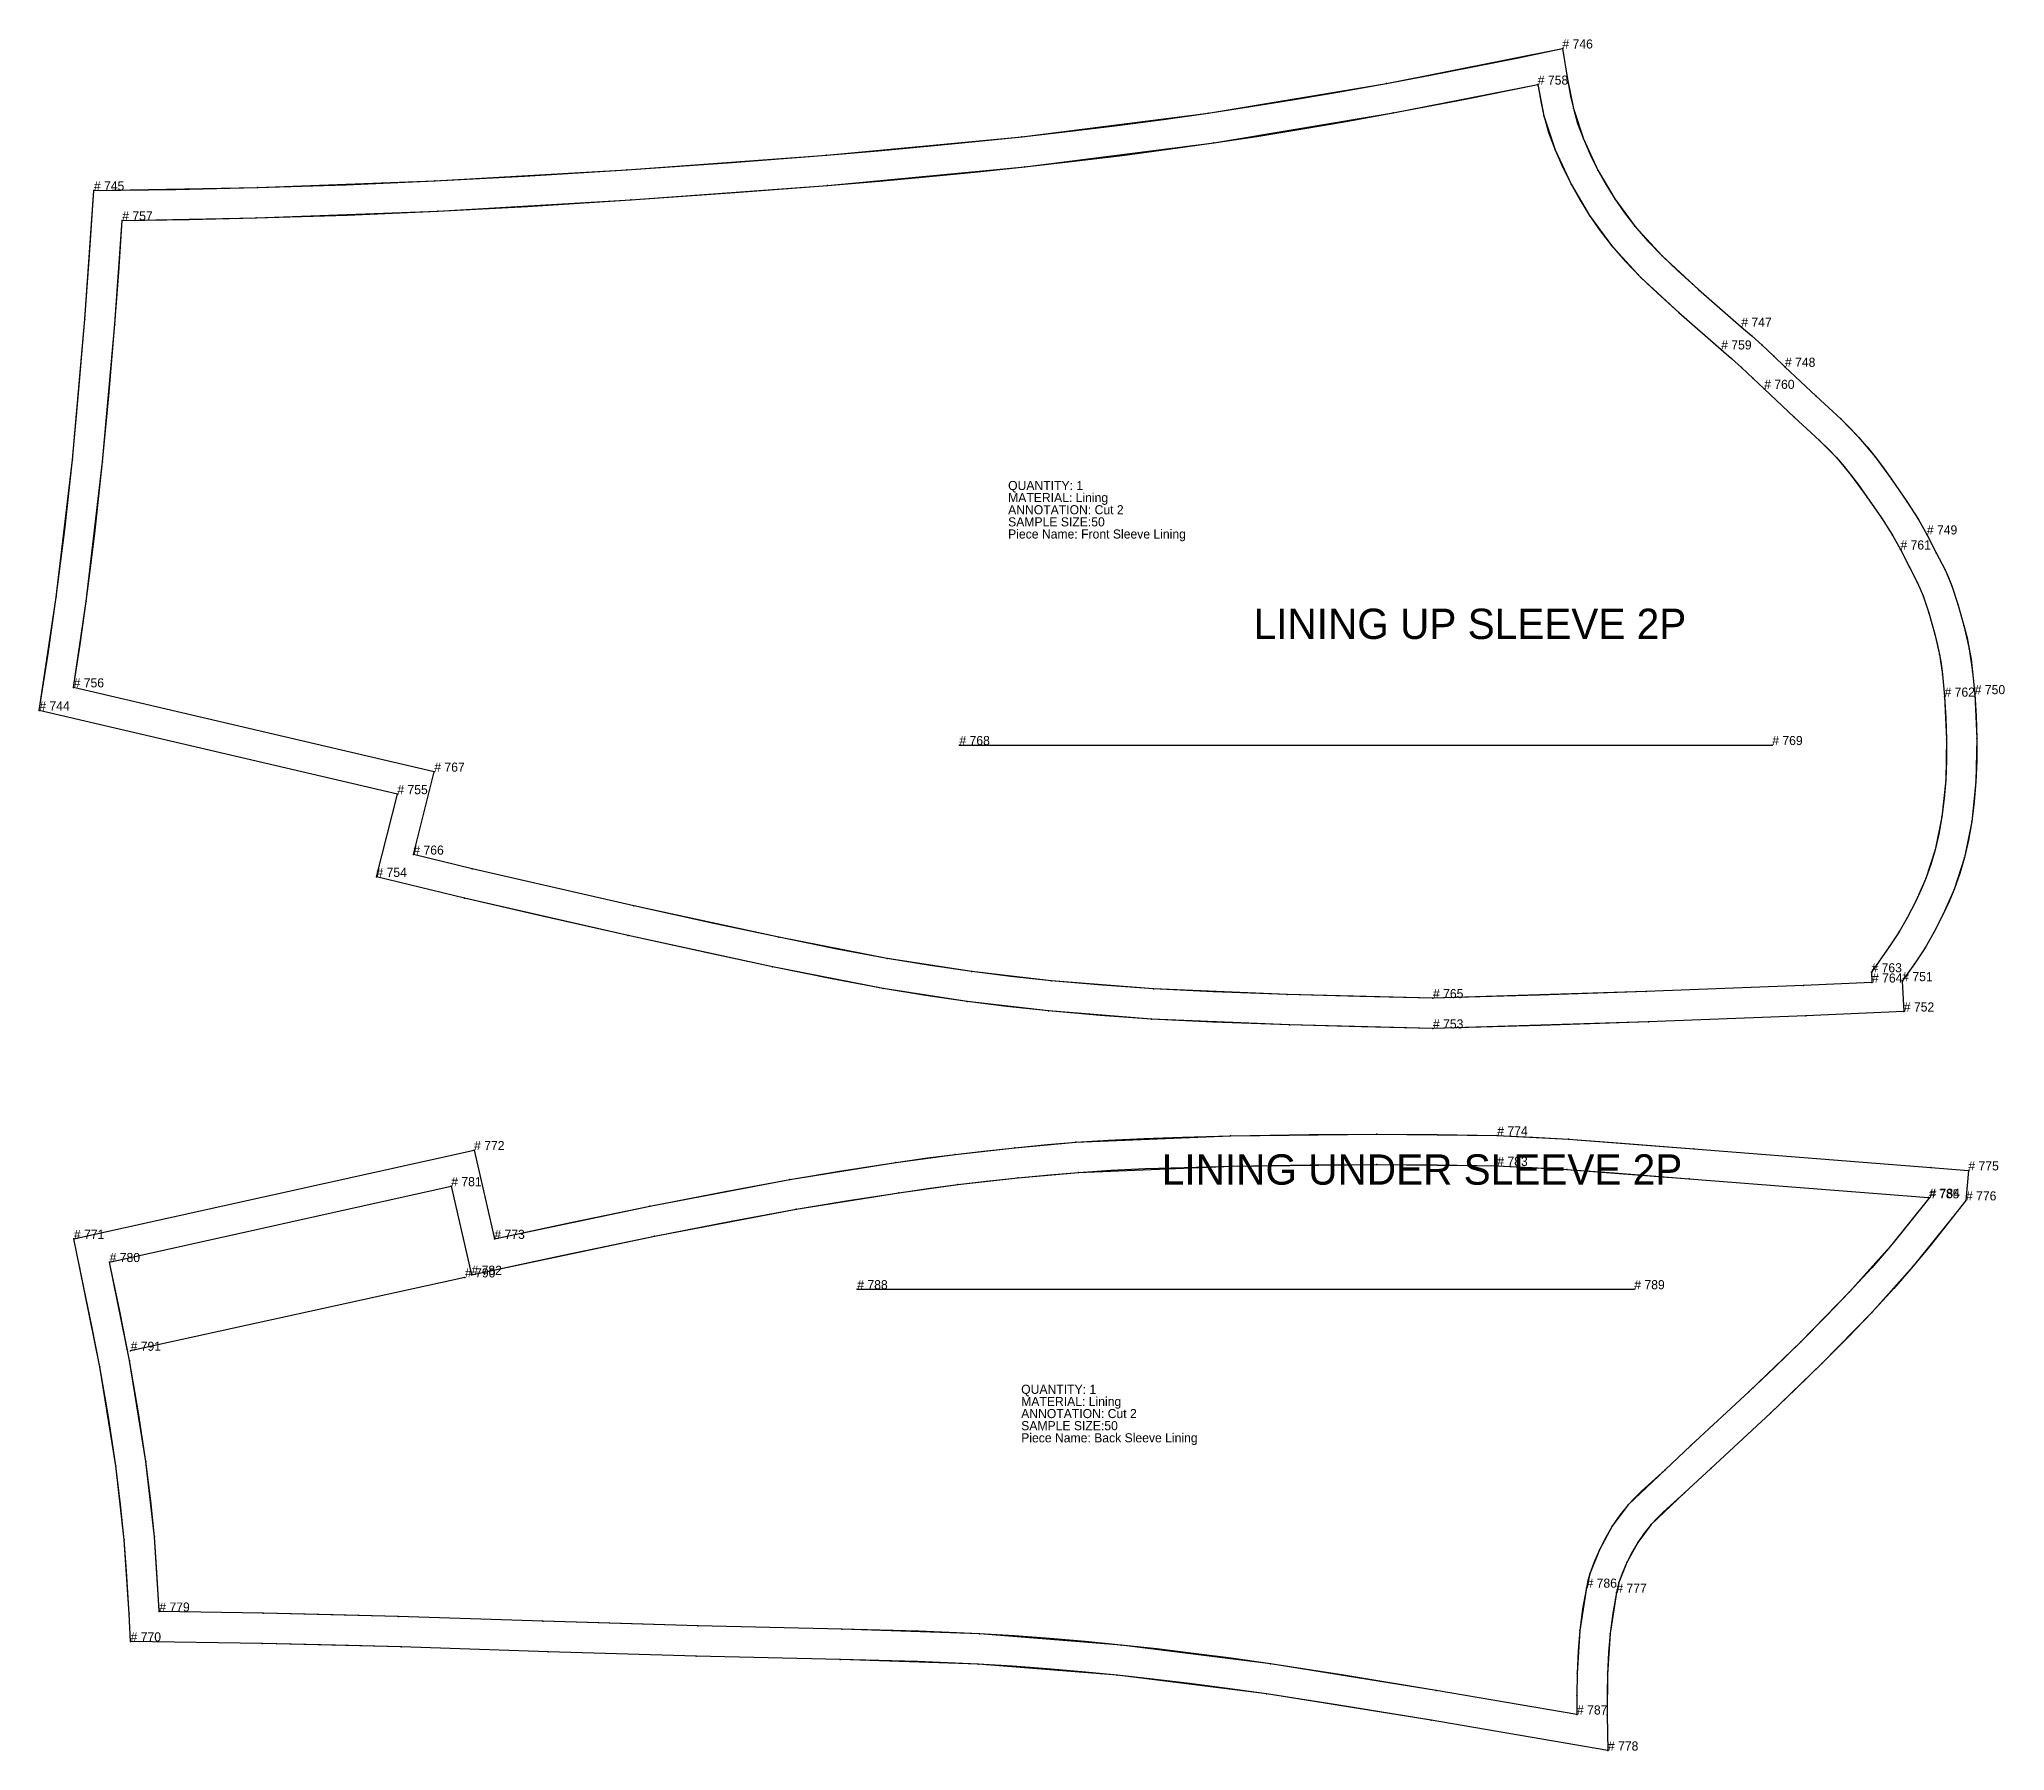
# Model space of a CAD drawing. Extents: x -8402 to 434, y -368 to 2685.
# Drawn here: x -7972 to -7324, y 1316 to 1880 of the extents above; entities that cross this region are included whole.
import ezdxf

# ---------------------------------------------------------------- set-up
doc = ezdxf.new("R2010")
doc.units = 0

# ---------------------------------------------------------------- blocks, each defined once
blk = doc.blocks.new('Front Sleeve Lining_5034')
at = {"layer": '1'}
blk.add_lwpolyline([(-7972.1401, 1658.9), (-7966.54, 1696.3), (-7961.2402, 1741.6), (-7957.1401, 1788), (-7954.1401, 1830.5), (-7900.1401, 1831.4), (-7841.73, 1833.6), (-7778.3398, 1837.3), (-7712.5298, 1842.1), (-7648.04, 1848.2), (-7586.6401, 1856), (-7527.7402, 1865.8), (-7469.7402, 1877.3), (-7468.04, 1867.2), (-7466.1401, 1857.5), (-7462.8398, 1847.5), (-7458.04, 1837.2), (-7452.4399, 1827.7), (-7445.8398, 1818.7), (-7436.8398, 1808.9), (-7424.8398, 1797.8), (-7410.7402, 1785.5), (-7407.2402, 1782.5), (-7403.8398, 1779.4), (-7400.04, 1775.8), (-7396.3398, 1772.3), (-7386.04, 1762.6), (-7377.8398, 1755), (-7371.9399, 1749), (-7366.54, 1742.6), (-7361.1401, 1735.2), (-7356.1401, 1727.9), (-7352.3398, 1721.9), (-7349.54, 1716.99), (-7346.4399, 1710.9), (-7343.54, 1705.3), (-7341.3398, 1700), (-7339.3398, 1694), (-7337.3398, 1687), (-7335.54, 1679.3), (-7334.4399, 1671.7), (-7333.7402, 1664.29), (-7333.04, 1649.7), (-7333.3398, 1635.4), (-7334.7402, 1622.3), (-7337.1401, 1610.4), (-7340.54, 1599.9), (-7344.1401, 1591.7), (-7347.2402, 1585.7), (-7350.1401, 1580.6), (-7353.6401, 1575.3101), (-7357.6401, 1569.6), (-7357.1401, 1559.6), (-7389.4399, 1558.2), (-7441.3398, 1556.2), (-7512.4399, 1554), (-7559.7402, 1555.2), (-7605.2402, 1557.1), (-7639.2402, 1559.8), (-7666.1401, 1562.9), (-7693.8398, 1567.2), (-7730.3398, 1574.3101), (-7777.9399, 1584.7), (-7831.8398, 1597), (-7860.9399, 1604), (-7854.04, 1631.3), (-7972.1401, 1658.9)], close=True, dxfattribs=at)
at = {"layer": '14'}
blk.add_lwpolyline([(-7960.8198, 1666.53), (-7956.6401, 1694.88), (-7951.25, 1740.99), (-7947.2402, 1786.38), (-7944.7798, 1820.61), (-7900.5898, 1821.39), (-7840.73, 1823.63), (-7776.9902, 1827.37), (-7712.1699, 1832.1), (-7647.1099, 1838.24), (-7584.71, 1846.17), (-7525.5698, 1856.03), (-7477.8701, 1865.38), (-7477.79, 1864.91), (-7475.8599, 1855.12), (-7472.1699, 1843.9), (-7466.8701, 1832.51), (-7460.8301, 1822.24), (-7453.5698, 1812.35), (-7443.8799, 1801.8), (-7431.3398, 1790.2), (-7417.3799, 1778.02), (-7413.9302, 1775.0601), (-7410.6499, 1772.0699), (-7406.9199, 1768.54), (-7403.2002, 1765.02), (-7393.27, 1755.67), (-7384.9199, 1747.9301), (-7379.3799, 1742.3199), (-7374.3799, 1736.38), (-7369.29, 1729.4), (-7364.52, 1722.4399), (-7360.9102, 1716.74), (-7358.2402, 1712.02), (-7355.2798, 1706.22), (-7352.5698, 1700.99), (-7350.79, 1696.71), (-7348.9199, 1691.11), (-7346.9102, 1684.0699), (-7345.3599, 1677.42), (-7344.3999, 1670.74), (-7343.71, 1663.47), (-7343.04, 1649.4), (-7343.3198, 1635.97), (-7344.6299, 1623.77), (-7346.8301, 1612.91), (-7349.8701, 1603.49), (-7353.1499, 1596.03), (-7356.0298, 1590.47), (-7358.6299, 1585.9), (-7361.9102, 1580.9301), (-7367.7998, 1572.53), (-7367.6299, 1569.15), (-7390.2002, 1568.1801), (-7442.1001, 1566.1801), (-7512.4399, 1564.01), (-7560.5801, 1565.23), (-7604.6401, 1567.09), (-7638.4102, 1569.76), (-7664.5298, 1572.77), (-7692.4399, 1577.11), (-7728.2202, 1584.08), (-7776.02, 1594.51), (-7829.4102, 1606.7), (-7848.7598, 1611.35), (-7841.8501, 1638.72), (-7960.8198, 1666.53)], close=True, dxfattribs=at)
at = {"layer": '2'}
for p in [(-7469.7402, 1877.3), (-7477.8701, 1865.38), (-7954.1401, 1830.5), (-7944.7798, 1820.61), (-7410.7402, 1785.5), (-7417.3799, 1778.02), (-7396.3398, 1772.3), (-7403.2002, 1765.02), (-7358.2402, 1712.02), (-7349.54, 1716.99), (-7960.8198, 1666.53), (-7343.71, 1663.47), (-7333.7402, 1664.29), (-7972.1401, 1658.9), (-7668.6401, 1647.5), (-7400.54, 1647.5), (-7841.8501, 1638.72), (-7854.04, 1631.3), (-7848.7598, 1611.35), (-7860.9399, 1604), (-7367.7998, 1572.53), (-7367.6299, 1569.15), (-7357.6401, 1569.6), (-7512.4399, 1564.01), (-7357.1401, 1559.6), (-7512.4399, 1554)]:
    blk.add_point(p, dxfattribs=at)
at = {"layer": '3'}
for p in [(-7468.04, 1867.2), (-7527.7402, 1865.8), (-7477.79, 1864.91), (-7586.6401, 1856), (-7525.5698, 1856.03), (-7475.8599, 1855.12), (-7466.1401, 1857.5), (-7648.04, 1848.2), (-7712.5298, 1842.1), (-7584.71, 1846.17), (-7472.1699, 1843.9), (-7462.8398, 1847.5), (-7778.3398, 1837.3), (-7647.1099, 1838.24), (-7458.04, 1837.2), (-7900.1401, 1831.4), (-7841.73, 1833.6), (-7712.1699, 1832.1), (-7466.8701, 1832.51), (-7840.73, 1823.63), (-7776.9902, 1827.37), (-7460.8301, 1822.24), (-7452.4399, 1827.7), (-7900.5898, 1821.39), (-7445.8398, 1818.7), (-7453.5698, 1812.35), (-7436.8398, 1808.9), (-7443.8799, 1801.8), (-7424.8398, 1797.8), (-7431.3398, 1790.2), (-7957.1401, 1788), (-7947.2402, 1786.38), (-7407.2402, 1782.5), (-7403.8398, 1779.4), (-7413.9302, 1775.0601), (-7410.6499, 1772.0699), (-7400.04, 1775.8), (-7406.9199, 1768.54), (-7386.04, 1762.6), (-7393.27, 1755.67), (-7377.8398, 1755), (-7384.9199, 1747.9301), (-7371.9399, 1749), (-7961.2402, 1741.6), (-7951.25, 1740.99), (-7379.3799, 1742.3199), (-7366.54, 1742.6), (-7374.3799, 1736.38), (-7361.1401, 1735.2), (-7369.29, 1729.4), (-7356.1401, 1727.9), (-7364.52, 1722.4399), (-7352.3398, 1721.9), (-7360.9102, 1716.74), (-7355.2798, 1706.22), (-7346.4399, 1710.9), (-7343.54, 1705.3), (-7352.5698, 1700.99), (-7341.3398, 1700), (-7966.54, 1696.3), (-7956.6401, 1694.88), (-7350.79, 1696.71), (-7339.3398, 1694), (-7348.9199, 1691.11), (-7337.3398, 1687), (-7346.9102, 1684.0699), (-7335.54, 1679.3), (-7345.3599, 1677.42), (-7344.3999, 1670.74), (-7334.4399, 1671.7), (-7343.04, 1649.4), (-7333.04, 1649.7), (-7343.3198, 1635.97), (-7333.3398, 1635.4), (-7344.6299, 1623.77), (-7334.7402, 1622.3), (-7346.8301, 1612.91), (-7337.1401, 1610.4), (-7829.4102, 1606.7), (-7349.8701, 1603.49), (-7831.8398, 1597), (-7353.1499, 1596.03), (-7340.54, 1599.9), (-7776.02, 1594.51), (-7356.0298, 1590.47), (-7344.1401, 1591.7), (-7777.9399, 1584.7), (-7728.2202, 1584.08), (-7358.6299, 1585.9), (-7347.2402, 1585.7), (-7692.4399, 1577.11), (-7361.9102, 1580.9301), (-7350.1401, 1580.6), (-7730.3398, 1574.3101), (-7664.5298, 1572.77), (-7638.4102, 1569.76), (-7353.6401, 1575.3101), (-7693.8398, 1567.2), (-7666.1401, 1562.9), (-7604.6401, 1567.09), (-7560.5801, 1565.23), (-7442.1001, 1566.1801), (-7390.2002, 1568.1801), (-7639.2402, 1559.8), (-7605.2402, 1557.1), (-7441.3398, 1556.2), (-7389.4399, 1558.2), (-7559.7402, 1555.2)]:
    blk.add_point(p, dxfattribs=at)
at = {"layer": '4'}
for p in [(-7410.7402, 1785.5, 5), (-7417.3799, 1778.02, 5), (-7396.3398, 1772.3, 5), (-7403.2002, 1765.02, 5), (-7358.2402, 1712.02, 5), (-7349.54, 1716.99, 5), (-7343.71, 1663.47, 5), (-7333.7402, 1664.29, 5), (-7512.4399, 1564.01, 5), (-7512.4399, 1554, 5)]:
    blk.add_point(p, dxfattribs=at)
at = {"layer": '5'}
blk.add_line((-7668.6401, 1647.5), (-7400.54, 1647.5), dxfattribs=at)
at = {"layer": '7'}
blk.add_line((-7668.6401, 1647.5), (-7400.54, 1647.5), dxfattribs=at)
at = {"layer": '84'}
blk.add_lwpolyline([(-7972.1401, 1658.9), (-7969.2002, 1677.58), (-7966.54, 1696.3), (-7963.75, 1718.5), (-7961.2402, 1741.6), (-7959.1602, 1763.65), (-7957.1401, 1788), (-7955.5601, 1809.24), (-7954.1401, 1830.5), (-7927.1401, 1830.8101), (-7900.1401, 1831.4), (-7870.8999, 1832.34), (-7841.73, 1833.6), (-7812.1401, 1835.1899), (-7778.3398, 1837.3), (-7743.5498, 1839.7), (-7712.5298, 1842.1), (-7695.4902, 1843.55), (-7679.1401, 1845.04), (-7663.3501, 1846.59), (-7648.04, 1848.2), (-7632, 1850.02), (-7616.46, 1851.92), (-7601.3501, 1853.91), (-7586.6401, 1856), (-7572.54, 1858.15), (-7558.0601, 1860.49), (-7543.1602, 1863.03), (-7527.7402, 1865.8), (-7513.21, 1868.52), (-7498.7002, 1871.34), (-7484.21, 1874.27), (-7469.7402, 1877.3), (-7468.04, 1867.2), (-7467.04, 1861.58), (-7466.1401, 1857.5), (-7464.7202, 1852.62), (-7462.8398, 1847.5), (-7460.6201, 1842.39), (-7458.04, 1837.2), (-7455.3301, 1832.34), (-7452.4399, 1827.7), (-7449.23, 1823.08), (-7445.8398, 1818.7), (-7441.6602, 1813.9), (-7436.8398, 1808.9), (-7431.6201, 1803.91), (-7424.8398, 1797.8), (-7410.7402, 1785.5), (-7407.2402, 1782.5), (-7403.8398, 1779.4), (-7400.04, 1775.8), (-7396.3398, 1772.3), (-7386.04, 1762.6), (-7377.8398, 1755), (-7374.7002, 1751.9), (-7371.9399, 1749), (-7369.1899, 1745.87), (-7366.54, 1742.6), (-7364.1099, 1739.36), (-7361.1401, 1735.2), (-7356.1401, 1727.9), (-7352.3398, 1721.9), (-7349.54, 1716.99), (-7346.4399, 1710.9), (-7343.54, 1705.3), (-7342.4302, 1702.79), (-7341.3398, 1700), (-7339.3398, 1694), (-7337.3398, 1687), (-7336.29, 1682.85), (-7335.54, 1679.3), (-7334.96, 1675.8101), (-7334.4399, 1671.7), (-7333.7402, 1664.29), (-7333.27, 1657), (-7333.04, 1649.7), (-7333.0498, 1642.3101), (-7333.3398, 1635.4), (-7333.8999, 1628.8199), (-7334.7402, 1622.3), (-7335.8301, 1616.1), (-7337.1401, 1610.4), (-7338.6899, 1605.11), (-7340.54, 1599.9), (-7342.2202, 1595.84), (-7344.1401, 1591.7), (-7347.2402, 1585.7), (-7350.1401, 1580.6), (-7353.6401, 1575.3101), (-7357.6401, 1569.6), (-7357.1401, 1559.6), (-7389.4399, 1558.2), (-7441.3398, 1556.2), (-7476.8901, 1555.02), (-7512.4399, 1554), (-7536.0898, 1554.54), (-7559.7402, 1555.2), (-7585.0298, 1556.08), (-7605.2402, 1557.1), (-7622.21, 1558.29), (-7639.2402, 1559.8), (-7653.0898, 1561.27), (-7666.1401, 1562.9), (-7679.8101, 1564.88), (-7693.8398, 1567.2), (-7710.7598, 1570.34), (-7730.3398, 1574.3101), (-7751.3301, 1578.8), (-7777.9399, 1584.7), (-7807.7202, 1591.42), (-7831.8398, 1597), (-7860.9399, 1604), (-7854.04, 1631.3), (-7972.1401, 1658.9)], close=True, dxfattribs=at)
at = {"layer": '87'}
blk.add_lwpolyline([(-7960.8198, 1666.53), (-7958.6401, 1680.6899), (-7956.6401, 1694.88), (-7955.2002, 1705.96), (-7953.8198, 1717.3101), (-7951.25, 1740.99), (-7949.21, 1762.6899), (-7947.2402, 1786.38), (-7945.96, 1803.49), (-7944.7798, 1820.61), (-7922.6802, 1820.91), (-7900.5898, 1821.39), (-7870.6299, 1822.34), (-7840.73, 1823.63), (-7811.0698, 1825.23), (-7776.9902, 1827.37), (-7742.6699, 1829.75), (-7712.1699, 1832.1), (-7694.9702, 1833.5601), (-7678.4702, 1835.0601), (-7662.54, 1836.62), (-7647.1099, 1838.24), (-7630.7998, 1840.09), (-7615.0098, 1842.02), (-7599.6602, 1844.05), (-7584.71, 1846.17), (-7570.5498, 1848.33), (-7556.0098, 1850.6899), (-7541.04, 1853.25), (-7525.5698, 1856.03), (-7501.6899, 1860.5699), (-7477.8701, 1865.38), (-7477.79, 1864.91), (-7476.7798, 1859.29), (-7475.8599, 1855.12), (-7475.1299, 1852.42), (-7474.2798, 1849.65), (-7472.1699, 1843.9), (-7469.7202, 1838.24), (-7466.8701, 1832.51), (-7463.9302, 1827.24), (-7460.8301, 1822.24), (-7457.3198, 1817.1801), (-7453.5698, 1812.35), (-7449.0498, 1807.16), (-7443.8799, 1801.8), (-7438.4102, 1796.58), (-7431.3398, 1790.2), (-7417.3799, 1778.02), (-7413.9302, 1775.0601), (-7410.6499, 1772.0699), (-7406.9199, 1768.54), (-7403.2002, 1765.02), (-7393.27, 1755.67), (-7384.9199, 1747.9301), (-7381.9199, 1744.99), (-7379.3799, 1742.3199), (-7376.8599, 1739.45), (-7374.3799, 1736.38), (-7372.0898, 1733.33), (-7369.29, 1729.4), (-7364.52, 1722.4399), (-7360.9102, 1716.74), (-7358.2402, 1712.02), (-7355.2798, 1706.22), (-7352.5698, 1700.99), (-7350.79, 1696.71), (-7348.9199, 1691.11), (-7346.9102, 1684.0699), (-7346.0098, 1680.47), (-7345.3599, 1677.42), (-7344.8599, 1674.38), (-7344.3999, 1670.74), (-7343.71, 1663.47), (-7343.2598, 1656.4399), (-7343.04, 1649.4), (-7343.0498, 1642.4399), (-7343.3198, 1635.97), (-7343.8398, 1629.84), (-7344.6299, 1623.77), (-7345.6299, 1618.12), (-7346.8301, 1612.91), (-7348.2202, 1608.14), (-7349.8701, 1603.49), (-7351.3901, 1599.8101), (-7353.1499, 1596.03), (-7356.0298, 1590.47), (-7358.6299, 1585.9), (-7361.9102, 1580.9301), (-7367.7998, 1572.53), (-7367.6299, 1569.15), (-7390.2002, 1568.1801), (-7442.1001, 1566.1801), (-7477.27, 1565.02), (-7512.4399, 1564.01), (-7536.5098, 1564.55), (-7560.5801, 1565.23), (-7584.96, 1566.1), (-7604.6401, 1567.09), (-7621.5801, 1568.27), (-7638.4102, 1569.76), (-7651.8301, 1571.1899), (-7664.5298, 1572.77), (-7678.2798, 1574.76), (-7692.4399, 1577.11), (-7709.0601, 1580.2), (-7728.2202, 1584.08), (-7749.1602, 1588.5601), (-7776.02, 1594.51), (-7805.8398, 1601.23), (-7829.4102, 1606.7), (-7848.7598, 1611.35), (-7841.8501, 1638.72), (-7960.8198, 1666.53)], close=True, dxfattribs=at)
at = {"layer": '1'}
for s, p in [('# 746', (-7469.7402, 1877.3)), ('# 745', (-7954.1401, 1830.5)), ('# 747', (-7410.7402, 1785.5)), ('# 748', (-7396.3398, 1772.3)), ('QUANTITY: 1', (-7652.5801, 1731.64)), ('ANNOTATION: Cut 2', (-7652.5801, 1723.64)), ('MATERIAL: Lining', (-7652.5801, 1727.64)), ('SAMPLE SIZE:50', (-7652.5801, 1719.64)), ('Piece Name: Front Sleeve Lining', (-7652.5801, 1715.64)), ('# 749', (-7349.54, 1716.99)), ('# 750', (-7333.7402, 1664.29)), ('# 744', (-7972.1401, 1658.9)), ('# 755', (-7854.04, 1631.3)), ('# 754', (-7860.9399, 1604)), ('# 751', (-7357.6401, 1569.6)), ('# 752', (-7357.1401, 1559.6)), ('# 753', (-7512.4399, 1554))]:
    blk.add_text(s, height=3, dxfattribs=at).set_placement(p)
at = {"layer": '14'}
for s, p in [('# 758', (-7477.8701, 1865.38)), ('# 757', (-7944.7798, 1820.61)), ('# 759', (-7417.3799, 1778.02)), ('# 760', (-7403.2002, 1765.02)), ('# 761', (-7358.2402, 1712.02)), ('# 756', (-7960.8198, 1666.53)), ('# 762', (-7343.71, 1663.47)), ('# 767', (-7841.8501, 1638.72)), ('# 766', (-7848.7598, 1611.35)), ('# 763', (-7367.7998, 1572.53)), ('# 764', (-7367.6299, 1569.15)), ('# 765', (-7512.4399, 1564.01))]:
    blk.add_text(s, height=3, dxfattribs=at).set_placement(p)
at = {"layer": '15'}
blk.add_text('LINING UP SLEEVE 2P', height=10, dxfattribs=at).set_placement((-7571.5898, 1682.5))
at = {"layer": '7'}
for s, p in [('# 768', (-7668.6401, 1647.5)), ('# 769', (-7400.54, 1647.5))]:
    blk.add_text(s, height=3, dxfattribs=at).set_placement(p)
blk = doc.blocks.new('Back Sleeve Lining_5035')
at = {"layer": '1'}
blk.add_lwpolyline([(-7942.0298, 1351.77), (-7942.5298, 1360.87), (-7944.1299, 1385.28), (-7946.9302, 1409.67), (-7952.23, 1442.37), (-7958.73, 1474.87), (-7960.73, 1484.5699), (-7828.73, 1513.87), (-7822.0298, 1484.5699), (-7770.73, 1495.37), (-7724.6299, 1504.16), (-7689.6299, 1509.77), (-7670.0298, 1512.47), (-7650.3301, 1514.67), (-7630.23, 1516.47), (-7579.23, 1518.5699), (-7530.9302, 1519.17), (-7491.23, 1518.67), (-7467.73, 1517.47), (-7426.4302, 1514.27), (-7348.2402, 1508.17), (-7335.8301, 1507.17), (-7336.6299, 1497.27), (-7341.1299, 1491.5699), (-7354.0298, 1475.5601), (-7367.73, 1460.27), (-7384.1299, 1443.47), (-7401.1299, 1427.08), (-7420.8301, 1408.87), (-7429.4302, 1400.78), (-7440.4302, 1390.37), (-7444.8301, 1384.47), (-7448.4399, 1377.77), (-7451.1299, 1371.17), (-7451.9399, 1367.87), (-7454.0298, 1354.37), (-7454.8301, 1340.97), (-7454.9399, 1327.47), (-7454.73, 1315.77), (-7513.0298, 1325.77), (-7567.3398, 1334.47), (-7616.6299, 1340.67), (-7662.4302, 1344.27), (-7708.0298, 1345.87), (-7755.4302, 1346.97), (-7804.3301, 1348.37), (-7852.73, 1349.97), (-7898.6299, 1351.0699), (-7942.0298, 1351.77)], close=True, dxfattribs=at)
at = {"layer": '14'}
blk.add_lwpolyline([(-7932.5601, 1361.62), (-7932.5801, 1361.97), (-7934.1802, 1386.25), (-7937.0298, 1411.13), (-7942.4399, 1444.42), (-7948.9502, 1476.9399), (-7836.27, 1501.96), (-7829.5801, 1472.72), (-7769.1699, 1485.49), (-7722.5098, 1494.38), (-7688.6401, 1499.8101), (-7669.1602, 1502.5), (-7649.4199, 1504.72), (-7629.3501, 1506.51), (-7578.7998, 1508.5699), (-7530.9199, 1509.17), (-7491.23, 1508.66), (-7468.2598, 1507.49), (-7427.9199, 1504.36), (-7349.0298, 1498.2), (-7348.6602, 1498.17), (-7348.8398, 1497.9399), (-7348.9702, 1497.78), (-7361.5498, 1482.15), (-7375, 1467.14), (-7391.1499, 1450.59), (-7408.1201, 1434.23), (-7427.4102, 1416.41), (-7435.8999, 1408.42), (-7448.0498, 1396.85), (-7453.29, 1389.8199), (-7457.5098, 1381.97), (-7460.7002, 1374.11), (-7461.7998, 1369.51), (-7463.98, 1355.4), (-7464.8301, 1341.16), (-7464.9399, 1333.9301), (-7464.9399, 1327.67), (-7511.3501, 1335.63), (-7566.0698, 1344.39), (-7615.3398, 1350.59), (-7661.9902, 1354.26), (-7707.4702, 1355.86), (-7754.8799, 1356.96), (-7806.02, 1358.4301), (-7853.7402, 1360), (-7898.27, 1361.0699), (-7932.5601, 1361.62)], close=True, dxfattribs=at)
at = {"layer": '2'}
for p in [(-7491.23, 1518.67), (-7828.73, 1513.87), (-7491.23, 1508.66), (-7335.8301, 1507.17), (-7836.27, 1501.96), (-7348.8398, 1497.9399), (-7348.6602, 1498.17), (-7336.6299, 1497.27), (-7960.73, 1484.5699), (-7822.0298, 1484.5699), (-7948.9502, 1476.9399), (-7831.73, 1471.87), (-7829.5801, 1472.72), (-7702.3301, 1467.97), (-7446.0298, 1467.97), (-7942.0298, 1447.67), (-7461.7998, 1369.51), (-7932.5601, 1361.62), (-7451.9399, 1367.87), (-7942.0298, 1351.77), (-7464.9399, 1327.67), (-7454.73, 1315.77)]:
    blk.add_point(p, dxfattribs=at)
at = {"layer": '3'}
for p in [(-7579.23, 1518.5699), (-7530.9302, 1519.17), (-7467.73, 1517.47), (-7670.0298, 1512.47), (-7650.3301, 1514.67), (-7630.23, 1516.47), (-7426.4302, 1514.27), (-7724.6299, 1504.16), (-7689.6299, 1509.77), (-7649.4199, 1504.72), (-7629.3501, 1506.51), (-7578.7998, 1508.5699), (-7530.9199, 1509.17), (-7468.2598, 1507.49), (-7427.9199, 1504.36), (-7348.2402, 1508.17), (-7688.6401, 1499.8101), (-7669.1602, 1502.5), (-7349.0298, 1498.2), (-7348.9702, 1497.78), (-7770.73, 1495.37), (-7722.5098, 1494.38), (-7341.1299, 1491.5699), (-7769.1699, 1485.49), (-7361.5498, 1482.15), (-7958.73, 1474.87), (-7354.0298, 1475.5601), (-7375, 1467.14), (-7367.73, 1460.27), (-7391.1499, 1450.59), (-7952.23, 1442.37), (-7942.4399, 1444.42), (-7384.1299, 1443.47), (-7408.1201, 1434.23), (-7401.1299, 1427.08), (-7427.4102, 1416.41), (-7946.9302, 1409.67), (-7937.0298, 1411.13), (-7435.8999, 1408.42), (-7420.8301, 1408.87), (-7429.4302, 1400.78), (-7448.0498, 1396.85), (-7453.29, 1389.8199), (-7440.4302, 1390.37), (-7944.1299, 1385.28), (-7934.1802, 1386.25), (-7457.5098, 1381.97), (-7444.8301, 1384.47), (-7448.4399, 1377.77), (-7460.7002, 1374.11), (-7451.1299, 1371.17), (-7932.5801, 1361.97), (-7942.5298, 1360.87), (-7898.27, 1361.0699), (-7853.7402, 1360), (-7806.02, 1358.4301), (-7754.8799, 1356.96), (-7707.4702, 1355.86), (-7463.98, 1355.4), (-7898.6299, 1351.0699), (-7852.73, 1349.97), (-7661.9902, 1354.26), (-7615.3398, 1350.59), (-7454.0298, 1354.37), (-7804.3301, 1348.37), (-7755.4302, 1346.97), (-7708.0298, 1345.87), (-7662.4302, 1344.27), (-7566.0698, 1344.39), (-7616.6299, 1340.67), (-7511.3501, 1335.63), (-7464.8301, 1341.16), (-7454.8301, 1340.97), (-7567.3398, 1334.47), (-7464.9399, 1333.9301), (-7513.0298, 1325.77), (-7454.9399, 1327.47)]:
    blk.add_point(p, dxfattribs=at)
at = {"layer": '4'}
for p in [(-7491.23, 1518.67, 5), (-7491.23, 1508.66, 5), (-7461.7998, 1369.51, 5), (-7451.9399, 1367.87, 5)]:
    blk.add_point(p, dxfattribs=at)
at = {"layer": '5'}
blk.add_line((-7702.3301, 1467.97), (-7446.0298, 1467.97), dxfattribs=at)
at = {"layer": '7'}
blk.add_line((-7702.3301, 1467.97), (-7446.0298, 1467.97), dxfattribs=at)
at = {"layer": '8'}
blk.add_lwpolyline([(-7831.73, 1471.87), (-7942.0298, 1447.67)], dxfattribs=at)
at = {"layer": '84'}
blk.add_lwpolyline([(-7942.0298, 1351.77), (-7942.5298, 1360.87), (-7943.3501, 1374.98), (-7944.1299, 1385.28), (-7945.3101, 1396.9301), (-7946.9302, 1409.67), (-7949.3701, 1425.89), (-7952.23, 1442.37), (-7954.8301, 1455.84), (-7958.73, 1474.87), (-7960.73, 1484.5699), (-7828.73, 1513.87), (-7822.0298, 1484.5699), (-7796.3999, 1490.0699), (-7770.73, 1495.37), (-7745.8901, 1500.27), (-7724.6299, 1504.16), (-7707.5601, 1507.01), (-7689.6299, 1509.77), (-7679.1499, 1511.27), (-7670.0298, 1512.47), (-7660.7402, 1513.5699), (-7650.3301, 1514.67), (-7639.6299, 1515.7), (-7630.23, 1516.47), (-7619.4902, 1517.17), (-7607.8599, 1517.73), (-7595.04, 1518.1801), (-7579.23, 1518.5699), (-7553.29, 1519.02), (-7530.9302, 1519.17), (-7511.0801, 1519.05), (-7491.23, 1518.67), (-7479.48, 1518.15), (-7467.73, 1517.47), (-7451.6099, 1516.3199), (-7426.4302, 1514.27), (-7348.2402, 1508.17), (-7335.8301, 1507.17), (-7336.6299, 1497.27), (-7341.1299, 1491.5699), (-7348.6001, 1482.16), (-7354.0298, 1475.5601), (-7360.4399, 1468.2), (-7367.73, 1460.27), (-7375.5098, 1452.16), (-7384.1299, 1443.47), (-7392.8301, 1434.96), (-7401.1299, 1427.08), (-7420.8301, 1408.87), (-7429.4302, 1400.78), (-7436.46, 1394.46), (-7438.6001, 1392.35), (-7440.4302, 1390.37), (-7442.75, 1387.5), (-7444.8301, 1384.47), (-7446.5898, 1381.4301), (-7448.4399, 1377.77), (-7450.04, 1374.1899), (-7451.1299, 1371.17), (-7451.9399, 1367.87), (-7453.1602, 1361.14), (-7454.0298, 1354.37), (-7454.5298, 1348.1), (-7454.8301, 1340.97), (-7454.9399, 1334.5699), (-7454.9399, 1327.47), (-7454.73, 1315.77), (-7513.0298, 1325.77), (-7543.4502, 1330.8), (-7567.3398, 1334.47), (-7580.2202, 1336.29), (-7592.7002, 1337.9301), (-7604.8198, 1339.38), (-7616.6299, 1340.67), (-7628.2202, 1341.79), (-7639.7202, 1342.77), (-7651.1201, 1343.59), (-7662.4302, 1344.27), (-7682.4302, 1345.14), (-7708.0298, 1345.87), (-7755.4302, 1346.97), (-7804.3301, 1348.37), (-7852.73, 1349.97), (-7874.4399, 1350.55), (-7898.6299, 1351.0699), (-7942.0298, 1351.77)], close=True, dxfattribs=at)
at = {"layer": '85'}
blk.add_lwpolyline([(-7831.73, 1471.87), (-7942.0298, 1447.67)], dxfattribs=at)
at = {"layer": '87'}
blk.add_lwpolyline([(-7932.5601, 1361.62), (-7932.5801, 1361.97), (-7933.4302, 1376.28), (-7934.1802, 1386.25), (-7935.3799, 1398.2), (-7937.0298, 1411.13), (-7939.4502, 1427.1899), (-7942.4399, 1444.42), (-7945.5601, 1460.71), (-7948.9502, 1476.9399), (-7836.27, 1501.96), (-7829.5801, 1472.72), (-7799.3999, 1479.24), (-7769.1699, 1485.49), (-7743.96, 1490.46), (-7722.5098, 1494.38), (-7705.96, 1497.15), (-7688.6401, 1499.8101), (-7678.27, 1501.3), (-7669.1602, 1502.5), (-7659.73, 1503.62), (-7649.4199, 1504.72), (-7638.8101, 1505.74), (-7629.3501, 1506.51), (-7618.73, 1507.2), (-7607.23, 1507.75), (-7594.54, 1508.1801), (-7578.7998, 1508.5699), (-7552.96, 1509.02), (-7530.9199, 1509.17), (-7511.0801, 1509.04), (-7491.23, 1508.66), (-7479.7402, 1508.15), (-7468.2598, 1507.49), (-7452.6201, 1506.37), (-7427.9199, 1504.36), (-7349.0298, 1498.2), (-7348.6602, 1498.17), (-7348.8398, 1497.9399), (-7348.9702, 1497.78), (-7357.77, 1486.77), (-7361.5498, 1482.15), (-7367.6802, 1475.08), (-7375, 1467.14), (-7382.77, 1459.04), (-7391.1499, 1450.59), (-7399.7798, 1442.14), (-7408.1201, 1434.23), (-7427.4102, 1416.41), (-7435.8999, 1408.42), (-7443.6499, 1401.39), (-7446.0098, 1399.05), (-7448.0498, 1396.85), (-7450.8101, 1393.4399), (-7453.29, 1389.8199), (-7455.3599, 1386.24), (-7457.5098, 1381.97), (-7459.3999, 1377.72), (-7460.7002, 1374.11), (-7461.3198, 1371.83), (-7461.7998, 1369.51), (-7463.0698, 1362.48), (-7463.98, 1355.4), (-7464.52, 1348.7), (-7464.8301, 1341.16), (-7464.9399, 1333.9301), (-7464.9399, 1327.67), (-7511.3501, 1335.63), (-7541.8398, 1340.67), (-7566.0698, 1344.39), (-7578.96, 1346.21), (-7591.4302, 1347.84), (-7603.54, 1349.3), (-7615.3398, 1350.59), (-7627.1401, 1351.74), (-7638.8501, 1352.73), (-7650.4702, 1353.5699), (-7661.9902, 1354.26), (-7681.98, 1355.13), (-7707.4702, 1355.86), (-7754.8799, 1356.96), (-7780.2402, 1357.64), (-7806.02, 1358.4301), (-7853.7402, 1360), (-7875.2202, 1360.5699), (-7898.27, 1361.0699), (-7932.5601, 1361.62)], close=True, dxfattribs=at)
at = {"layer": '1'}
for s, p in [('# 774', (-7491.23, 1518.67)), ('# 772', (-7828.73, 1513.87)), ('# 775', (-7335.8301, 1507.17)), ('# 776', (-7336.6299, 1497.27)), ('# 771', (-7960.73, 1484.5699)), ('# 773', (-7822.0298, 1484.5699)), ('QUANTITY: 1', (-7648.27, 1433.46)), ('ANNOTATION: Cut 2', (-7648.27, 1425.46)), ('MATERIAL: Lining', (-7648.27, 1429.46)), ('SAMPLE SIZE:50', (-7648.27, 1421.46)), ('Piece Name: Back Sleeve Lining', (-7648.27, 1417.46)), ('# 777', (-7451.9399, 1367.87)), ('# 770', (-7942.0298, 1351.77)), ('# 778', (-7454.73, 1315.77))]:
    blk.add_text(s, height=3, dxfattribs=at).set_placement(p)
at = {"layer": '14'}
for s, p in [('# 783', (-7491.23, 1508.66)), ('# 781', (-7836.27, 1501.96)), ('# 785', (-7348.8398, 1497.9399)), ('# 784', (-7348.6602, 1498.17)), ('# 780', (-7948.9502, 1476.9399)), ('# 782', (-7829.5801, 1472.72)), ('# 786', (-7461.7998, 1369.51)), ('# 779', (-7932.5601, 1361.62)), ('# 787', (-7464.9399, 1327.67))]:
    blk.add_text(s, height=3, dxfattribs=at).set_placement(p)
at = {"layer": '15'}
blk.add_text('LINING UNDER SLEEVE 2P', height=10, dxfattribs=at).set_placement((-7601.8799, 1502.47))
at = {"layer": '7'}
for s, p in [('# 788', (-7702.3301, 1467.97)), ('# 789', (-7446.0298, 1467.97))]:
    blk.add_text(s, height=3, dxfattribs=at).set_placement(p)
at = {"layer": '8'}
for s, p in [('# 790', (-7831.73, 1471.87)), ('# 791', (-7942.0298, 1447.67))]:
    blk.add_text(s, height=3, dxfattribs=at).set_placement(p)

msp = doc.modelspace()

# ---------------------------------------------------------------- block references
at = {"layer": '1'}
for name in ['Front Sleeve Lining_5034', 'Back Sleeve Lining_5035']:
    msp.add_blockref(name, (0, 0), dxfattribs=at)

doc.saveas('drawing.dxf')
